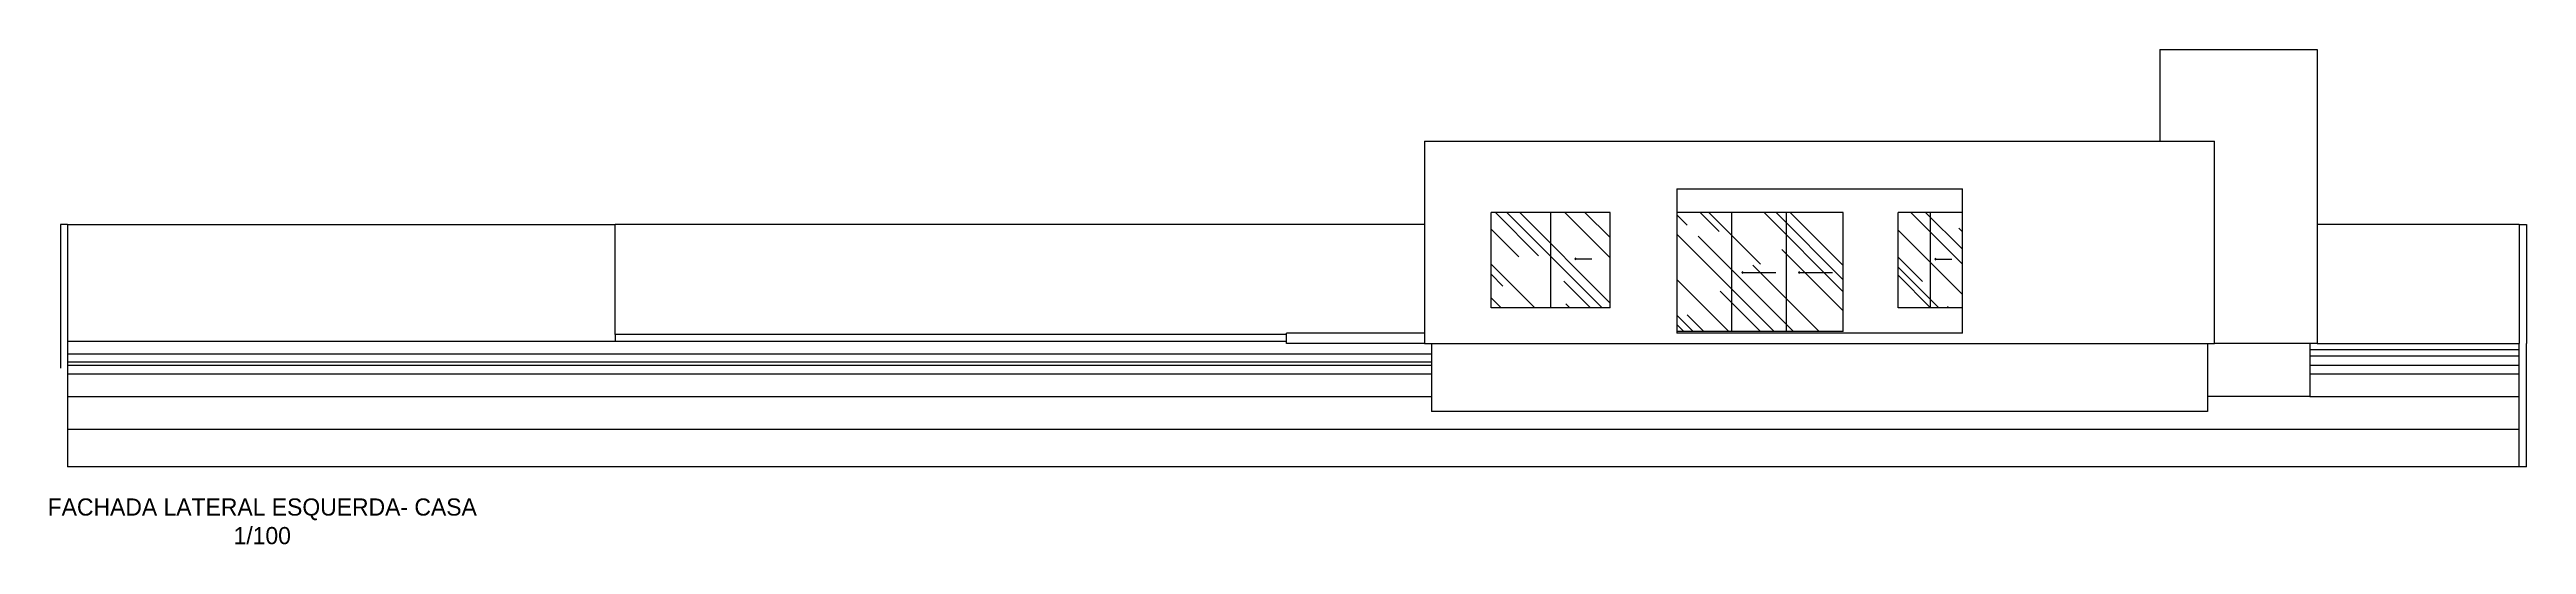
# Model space of a CAD drawing. Header units: feet. Extents: x 1734 to 1931, y 883 to 1088.
# Drawn here: x 1812.7 to 1864.7, y 905.7 to 916.1 of the extents above; entities that cross this region are included whole.
import ezdxf

# ---------------------------------------------------------------- set-up
doc = ezdxf.new("R2010")
doc.units = ezdxf.units.FT
doc.header["$LTSCALE"] = 0.3
doc.header["$MEASUREMENT"] = 0
doc.layers.get('0').update_dxf_attribs({"linetype": 'CONTINUOUS'})
doc.layers.get('Defpoints').update_dxf_attribs({"linetype": 'CONTINUOUS'})
for name, color, linetype in [('1', 1, 'CONTINUOUS'), ('2', 44, 'CONTINUOUS'), ('3', 3, 'CONTINUOUS'), ('5', 5, 'CONTINUOUS'), ('Cotas', 1, 'CONTINUOUS'), ('Texto', 44, 'CONTINUOUS')]:
    doc.layers.add(name, color=color, linetype=linetype)
doc.styles.add('style1', font='GOTHIC.TTF')
doc.dimstyles.new('ESC-100', dxfattribs={"dimtxt": 0.16, "dimasz": 0.04, "dimexe": 0.06, "dimexo": 0.15, "dimgap": 0.02, "dimtad": 1, "dimzin": 4, "dimdsep": 46, "dimtxsty": 'style1', "dimblk": 'OBLIQUE', "dimcen": 0.01, "dimdle": 0.04, "dimclrd": 14, "dimclre": 14, "dimclrt": 2, "dimazin": 0, "dimtfac": 1, "dimtix": 1, "dimtmove": 2, "dimatfit": 0, "dimldrblk": 'OPEN90', "dimfxl": 1, "dimtolj": 1, "dimtzin": 4, "dimlwd": -1, "dimlwe": -1, "dimarcsym": 0})

# ---------------------------------------------------------------- blocks, each defined once
blk = doc.blocks.new('_Open90')
at = {"color": 0, "linetype": 'ByBlock', "lineweight": -2}
for p, q in [((0, 0), (-1, 0)), ((-0.5, 0.5), (0, 0)), ((0, 0), (-0.5, -0.5))]:
    blk.add_line(p, q, dxfattribs=at)

msp = doc.modelspace()

# ---------------------------------------------------------------- hatches: boundary and pattern name
at = {"layer": 'Cotas'}
h = msp.add_hatch(dxfattribs=at)
h.set_pattern_fill('AR-RROOF,_O', color=256, angle=315)
h.set_pattern_definition([(315, (1842.9958, 910.1603), (2.26274, -0.84853), [15, -2, 5, -1]), (315, (1844.2898, 909.5734), (0.23335, 1.64756), [3, -0.33, 6, -0.75]), (315, (1843.9504, 910.4078), (4.150717, -3.203194), [8, -1.4, 4, -1])])
h.paths.add_polyline_path([(1844.246, 912.66), (1842.996, 912.66), (1842.996, 910.66), (1844.246, 910.66)])
h.paths.add_polyline_path([(1845.496, 912.66), (1844.246, 912.66), (1844.246, 910.66), (1845.496, 910.66)])
h.paths.add_polyline_path([(1846.896, 910.16), (1848.046, 910.16), (1848.046, 912.66), (1846.896, 912.66)])
h.paths.add_polyline_path([(1848.046, 910.16), (1849.196, 910.16), (1849.196, 912.66), (1848.046, 912.66)])
h.paths.add_polyline_path([(1849.196, 910.16), (1850.396, 910.16), (1850.396, 912.66), (1849.196, 912.66)])
h.paths.add_polyline_path([(1852.221, 912.66), (1851.546, 912.66), (1851.546, 910.66), (1852.221, 910.66)])
h.paths.add_polyline_path([(1852.896, 912.66), (1852.221, 912.66), (1852.221, 910.66), (1852.896, 910.66)])

# ---------------------------------------------------------------- linework, layer by layer
at = {"layer": '1'}
for p, q in [((1844.246, 912.66), (1844.246, 910.66)), ((1850.396, 912.66), (1846.896, 912.66)), ((1848.046, 912.66), (1848.046, 910.16)), ((1849.196, 912.66), (1849.196, 910.16)), ((1850.396, 910.16), (1850.396, 912.66)), ((1851.546, 910.66), (1851.546, 912.66)), ((1852.896, 912.66), (1851.546, 912.66)), ((1852.221, 912.66), (1852.221, 910.66)), ((1841.596, 912.41), (1824.596, 912.41)), ((1864.596, 912.41), (1860.346, 912.41)), ((1852.896, 910.66), (1851.546, 910.66)), ((1838.696, 910.1), (1824.596, 910.1)), ((1841.596, 910.13), (1838.696, 910.13)), ((1838.696, 909.91), (1838.696, 910.13)), ((1850.396, 910.16), (1846.896, 910.16)), ((1841.596, 909.91), (1838.696, 909.91)), ((1860.196, 909.91), (1860.196, 908.799)), ((1860.346, 909.91), (1864.596, 909.91)), ((1860.196, 908.799), (1858.046, 908.799))]:
    msp.add_line(p, q, dxfattribs=at)
at = {"layer": '1', "color": 8, "linetype": 'Continuous'}
for p, q in [((1838.696, 909.95), (1813.096, 909.95)), ((1841.746, 909.69), (1813.096, 909.69)), ((1841.746, 909.52), (1813.096, 909.52)), ((1860.196, 909.782), (1864.596, 909.782)), ((1860.196, 909.65), (1864.596, 909.65)), ((1813.096, 909.456), (1841.746, 909.456)), ((1813.096, 909.273), (1841.746, 909.273)), ((1860.196, 909.456), (1864.596, 909.456)), ((1860.196, 909.273), (1864.596, 909.273)), ((1813.096, 908.799), (1841.746, 908.799)), ((1860.196, 908.799), (1864.596, 908.799)), ((1813.096, 908.114), (1864.596, 908.114))]:
    msp.add_line(p, q, dxfattribs=at)
at = {"layer": '2'}
for p, q in [((1857.046, 916.08), (1860.346, 916.08)), ((1857.046, 916.08), (1857.046, 914.16)), ((1860.346, 916.08), (1860.346, 909.91)), ((1813.096, 912.41), (1824.596, 912.41)), ((1824.596, 910.1), (1824.596, 912.41)), ((1824.596, 910.1), (1824.596, 909.95)), ((1841.746, 909.91), (1841.746, 908.486)), ((1858.046, 909.91), (1858.046, 908.486)), ((1860.346, 909.91), (1858.196, 909.91)), ((1858.046, 908.486), (1841.746, 908.486))]:
    msp.add_line(p, q, dxfattribs=at)
at = {"layer": '3'}
for p, q in [((1841.596, 914.16), (1858.196, 914.16)), ((1841.596, 914.16), (1841.596, 909.91)), ((1858.196, 909.91), (1858.196, 914.16)), ((1846.896, 913.16), (1846.896, 910.13)), ((1846.896, 913.16), (1852.896, 913.16)), ((1852.896, 910.13), (1852.896, 913.16)), ((1842.996, 910.66), (1842.996, 912.66)), ((1845.496, 912.66), (1842.996, 912.66)), ((1845.496, 910.66), (1845.496, 912.66)), ((1864.596, 912.41), (1864.746, 912.41)), ((1864.596, 912.41), (1864.596, 909.91)), ((1864.746, 912.41), (1864.746, 909.91)), ((1845.496, 910.66), (1842.996, 910.66)), ((1852.896, 910.13), (1846.896, 910.13)), ((1841.596, 909.91), (1858.196, 909.91)), ((1864.596, 907.321), (1864.596, 909.91)), ((1864.746, 907.321), (1864.746, 909.91))]:
    msp.add_line(p, q, dxfattribs=at)
at = {"layer": '5', "linetype": 'Continuous'}
for p, q in [((1812.946, 912.41), (1812.946, 909.395)), ((1813.096, 912.41), (1812.946, 912.41)), ((1813.096, 912.41), (1813.096, 907.321)), ((1864.746, 907.321), (1813.096, 907.321))]:
    msp.add_line(p, q, dxfattribs=at)

# ---------------------------------------------------------------- texts
at = {"layer": 'Texto', "insert": (1810.828, 906.993), "char_height": 0.1, "width": 12.71133, "attachment_point": 1, "style": 'style1'}
msp.add_mtext('\\pxqc;\\P\\P{\\H3.6x;FACHADA LATERAL ESQUERDA- CASA\\P1/100}', dxfattribs=at)

# ---------------------------------------------------------------- leaders
at = {"layer": 'Defpoints', "linetype": 'Continuous'}
for points in [[(1844.754, 911.689), (1845.112, 911.689)], [(1852.316, 911.681), (1852.673, 911.681)], [(1848.264, 911.403), (1848.98, 911.403)], [(1849.453, 911.403), (1850.168, 911.403)]]:
    msp.add_leader(points, dimstyle='ESC-100', override={"dimgap": 0.02, "dimtad": 0}, dxfattribs=at)

doc.saveas('drawing.dxf')
